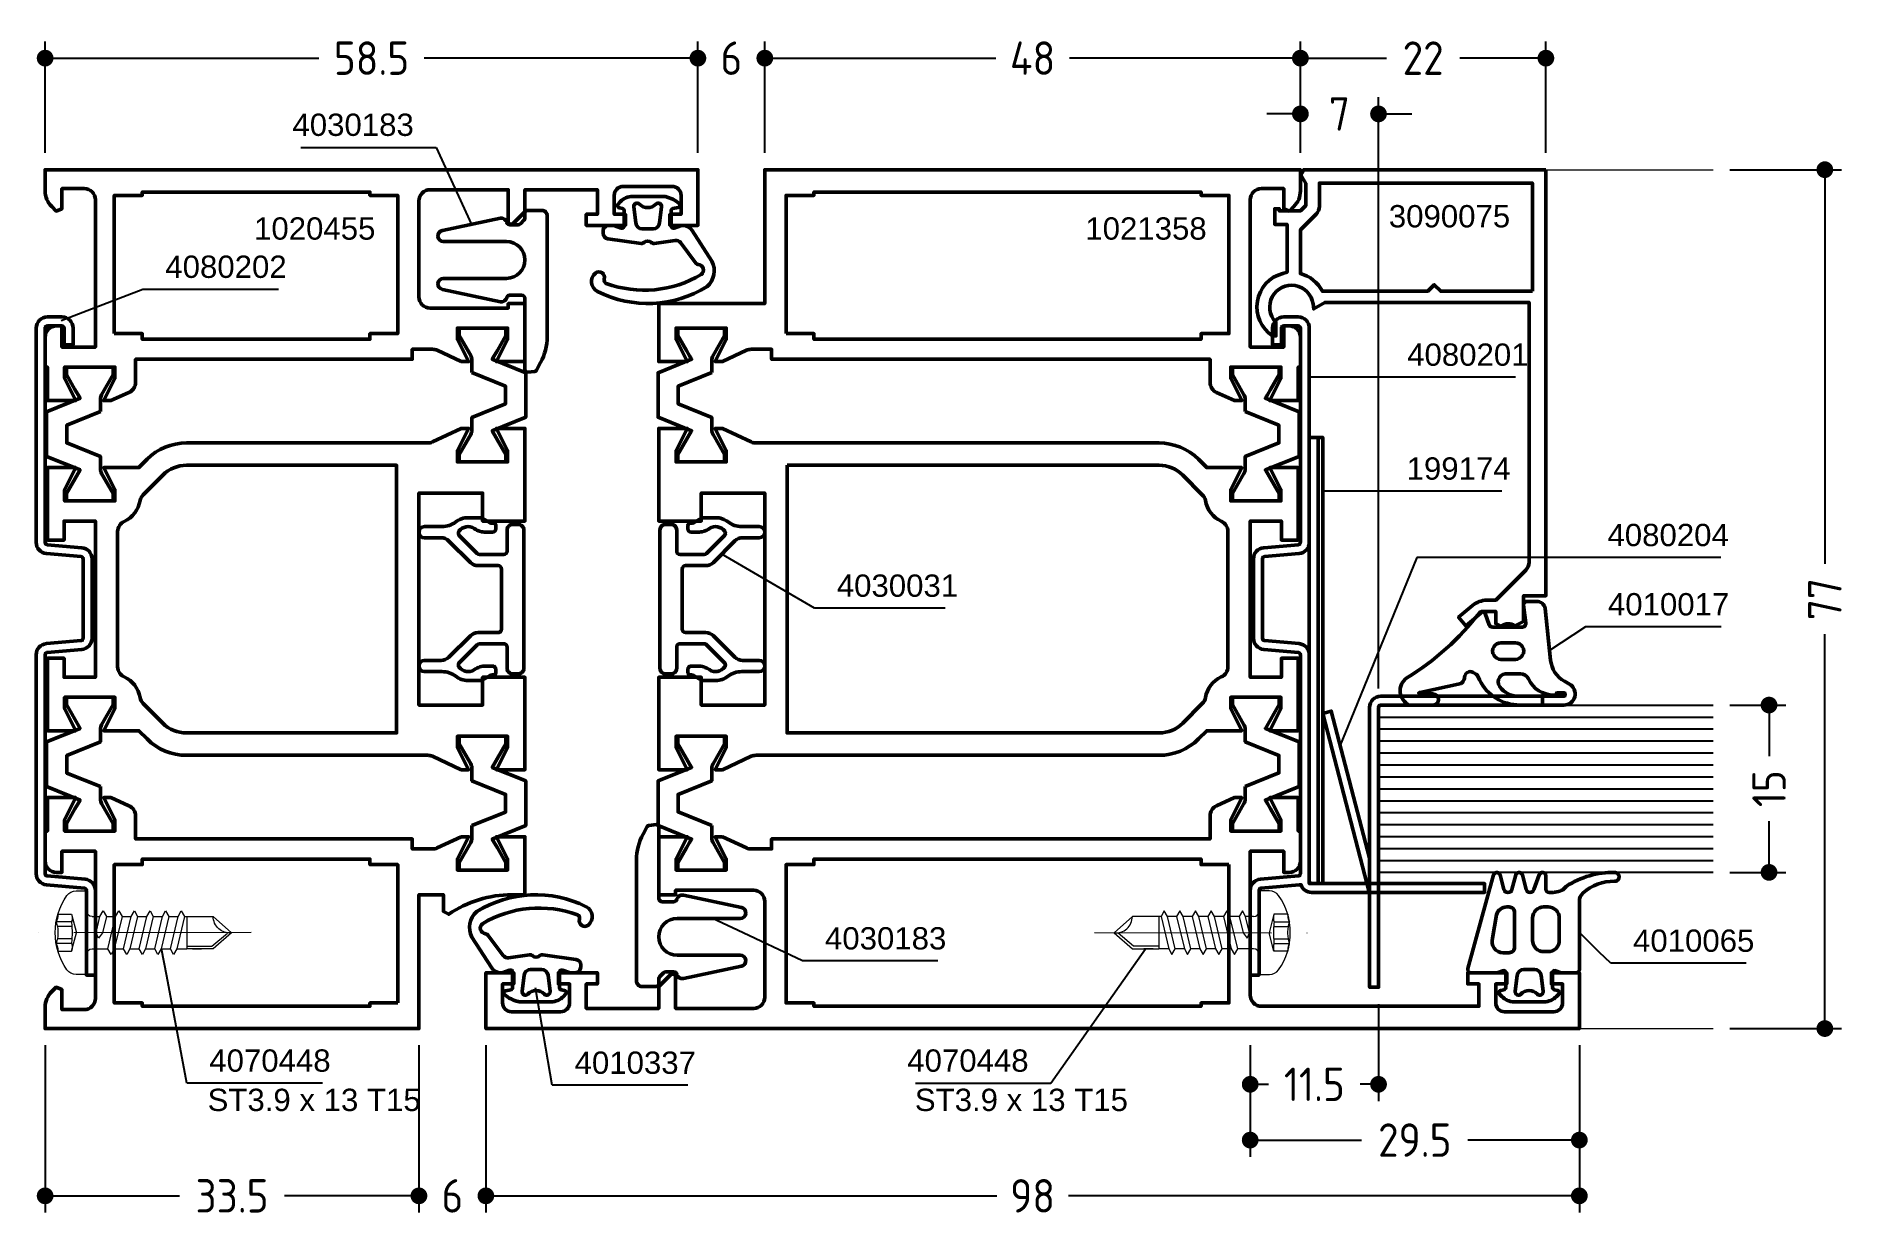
# Model space of a CAD drawing. Header units: millimetres. Extents: x 24 to 187, y 93 to 199.
import ezdxf

# ---------------------------------------------------------------- set-up
doc = ezdxf.new("R2010")
doc.units = ezdxf.units.MM
doc.linetypes.add('CENTER', pattern=[50.8, 31.75, -6.35, 6.35, -6.35])
doc.linetypes.add('HIDDEN', pattern=[9.525, 6.35, -3.175])
for name, color, linetype, lineweight in [('AM_5', 3, 'Continuous', 25), ('AM_C', 50, 'Continuous', 50), ('AM_S', 80, 'Continuous', 50), ('Cent3', 70, 'CENTER', 18), ('CHide4', 10, 'HIDDEN', 13), ('Cont2', 2, 'Continuous', 25), ('Cont3', 70, 'Continuous', 18), ('Cont4', 10, 'Continuous', 13)]:
    doc.layers.add(name, color=color, linetype=linetype, lineweight=lineweight)
doc.styles.add('HBS_DIMTEXTSTYLE', font='isocp.shx')
doc.styles.add('SWISSL', font='swissl.ttf')
doc.dimstyles.new('Konstruktionsschnitt 1-1$0', dxfattribs={"dimscale": 0, "dimtxt": 3, "dimasz": 1.5, "dimexe": 1.5, "dimexo": 1.5, "dimgap": 1.5, "dimtad": 0, "dimdsep": 46, "dimtxsty": 'HBS_DIMTEXTSTYLE', "dimblk": 'PUNKT', "dimcen": 0, "dimclrd": 3, "dimclre": 3, "dimclrt": 2, "dimadec": 1, "dimazin": 2, "dimtfac": 0.7, "dimtofl": 0, "dimtmove": 0, "dimatfit": 3, "dimfxl": 0, "dimtolj": 1, "dimtzin": 0, "dimarcsym": 0})

msp = doc.modelspace()

# ---------------------------------------------------------------- texts
at = {"layer": 'AM_5', "color": 2, "char_height": 2, "attachment_point": 9, "style": 'SWISSL'}
for s, insert in [('3090075', (156.53, 181.799)), ('1020455', (54.83, 180.699)), ('1021358', (129.33, 180.699))]:
    msp.add_mtext(s, dxfattribs=dict(at, insert=insert))

# ---------------------------------------------------------------- blocks, each defined once
blk = doc.blocks.new('WS4070448')
at = {"layer": 'Cent3', "ltscale": 0.5}
blk.add_line((8.05, -14.4), (8.07, 4.66), dxfattribs=at)
at = {"layer": 'CHide4', "ltscale": 0.3}
for p, q in [((7.1, 1.69), (7.1, 3.08)), ((7.51, 1.69), (7.51, 2.97)), ((8.63, 1.69), (8.63, 2.97)), ((9.04, 1.69), (9.04, 3.08))]:
    blk.add_line(p, q, dxfattribs=at)
for points in [[(6.42, 2.92), (6.42, 1.69)], [(6.42, 1.69), (8.07, 1.25)], [(9.72, 1.69), (8.07, 1.25)], [(9.72, 2.92), (9.72, 1.69)]]:
    blk.add_lwpolyline(points, dxfattribs=at)
for centre, radius, start, end in [((6.48, 4.2), 1.28, 267.2848, 298.8872), ((6.76, 2.85), 1.21, 253.6643, 286.3357), ((8.07, 5.85), 2.94, 250.6988, 289.3012), ((8.07, 11.78), 10.13, 264.4948, 275.5052), ((9.66, 4.2), 1.28, 241.1128, 272.7152), ((9.38, 2.85), 1.21, 253.6643, 286.3357)]:
    blk.add_arc(centre, radius, start, end, dxfattribs=at)
at = {"layer": 'Cont4'}
for p, q in [((6.62, -8.64), (6.62, -11)), ((6.62, -8.64), (9.52, -8.64)), ((9.52, -11), (9.52, -8.64)), ((6.62, -11), (8.07, -12.64)), ((8.07, -12.64), (9.52, -11))]:
    blk.add_line(p, q, dxfattribs=at)
blk.add_lwpolyline([(11.39, 2.11, 0.314856), (4.74, 2.11, 0.244912), (4.32, 1.29), (4.32, 0.36), (11.82, 0.36), (11.82, 1.29, 0.244912), (11.39, 2.11, 0.138291)], format="xyb", dxfattribs=at)
for points in [[(6.12, -1.14), (6.62, -1.43), (8.07, -1.08), (8.57, -0.71), (8.07, -0.51), (6.62, -0.85)], [(6.12, -2.54), (6.62, -2.83), (9.52, -2.14), (10.02, -1.85), (9.52, -1.56), (6.62, -2.25)], [(6.12, -3.94), (6.62, -4.23), (9.52, -3.54), (10.02, -3.25), (9.52, -2.96), (6.62, -3.65)], [(6.12, -5.34), (6.62, -5.63), (9.52, -4.94), (10.02, -4.65), (9.52, -4.36), (6.62, -5.05)], [(6.12, -6.74), (6.62, -7.03), (9.52, -6.34), (10.02, -6.05), (9.52, -5.76), (6.62, -6.45)], [(6.12, -8.14), (6.62, -8.43), (9.52, -7.74), (10.02, -7.45), (9.52, -7.16), (6.62, -7.85)]]:
    blk.add_lwpolyline(points, close=True, dxfattribs=at)
for points in [[(6.62, -0.14), (6.62, -0.85)], [(6.62, -1.43), (6.62, -1.85)], [(6.62, -1.43), (6.62, -2.25)], [(6.62, -1.43), (6.62, -2.25)], [(9.52, -0.14), (9.52, -1.56)], [(6.62, -2.83), (6.62, -3.65)], [(9.52, -2.14), (9.52, -2.96)], [(6.62, -4.23), (6.62, -5.05)], [(9.52, -3.54), (9.52, -4.36)], [(6.62, -5.63), (6.62, -6.45)], [(9.52, -4.94), (9.52, -5.76)], [(9.52, -6.34), (9.52, -7.16)], [(6.62, -7.03), (6.62, -7.85)], [(9.52, -7.74), (9.52, -8.64)], [(6.62, -8.43), (6.62, -8.64)], [(9.27, -8.64), (9.27, -10.89), (8.1, -12.28)], [(9.52, -9.14), (9.52, -9.96)], [(6.62, -9.83), (6.62, -10.65)]]:
    blk.add_lwpolyline(points, dxfattribs=at)
for centre, radius, start, end in [((6.12, -0.14), 0.5, 0, 90), ((10.02, -0.14), 0.5, 90, 180), ((6.61, -12.47), 1.47, 353.4244, 89.6688)]:
    blk.add_arc(centre, radius, start, end, dxfattribs=at)
blk = doc.blocks.new('*U5', base_point=(43.9, 167.94))
for p, q in [((43.9, 181.87), (13.9, 181.87)), ((43.9, 180.8), (13.9, 180.8)), ((43.9, 179.73), (13.9, 179.73)), ((43.9, 178.66), (13.9, 178.66)), ((43.9, 177.59), (13.9, 177.59)), ((43.9, 176.51), (13.9, 176.51)), ((43.9, 175.44), (13.9, 175.44)), ((43.9, 174.37), (13.9, 174.37)), ((43.9, 173.3), (13.9, 173.3)), ((43.9, 172.23), (13.9, 172.23)), ((43.9, 171.16), (13.9, 171.16)), ((43.9, 170.09), (13.9, 170.09)), ((43.9, 169.01), (13.9, 169.01))]:
    blk.add_line(p, q)
blk.add_lwpolyline([(13.9, 167.94), (43.9, 167.94), (43.9, 182.94), (13.9, 182.94)])
blk = doc.blocks.new('PUNKT')
at = {"color": 0, "linetype": 'Continuous'}
blk.add_line((-0.5, 0), (-1, 0), dxfattribs=at)
at = {"color": 0, "linetype": 'Continuous', "const_width": 0.5}
blk.add_lwpolyline([(-0.25, 0, 1), (0.25, 0, 1)], format="xyb", close=True, dxfattribs=at)
blk = doc.blocks.new('*D6')
at = {"layer": 'AM_5', "color": 3, "lineweight": -2, "transparency": 16777216}
for p, q in [((176.23, 139), (181.23, 139)), ((179.73, 137.5), (179.73, 134.41)), ((179.73, 125.5), (179.73, 128.58)), ((176.23, 124), (181.23, 124))]:
    blk.add_line(p, q, dxfattribs=at)
at = {"layer": 'AM_5', "color": 3, "lineweight": -2, "transparency": 16777216, "xscale": 1.5, "yscale": 1.5, "zscale": 1.5}
for p, rotation in [((179.73, 139), 90), ((179.73, 124), 270)]:
    blk.add_blockref('PUNKT', p, dxfattribs=dict(at, rotation=rotation))
at = {"layer": 'AM_5', "color": 2, "transparency": 16777216, "insert": (179.73, 131.5), "char_height": 3, "attachment_point": 5, "rotation": 90, "style": 'HBS_DIMTEXTSTYLE'}
blk.add_mtext('\\A1;15', dxfattribs=at)
blk = doc.blocks.new('*D7')
at = {"layer": 'AM_5', "color": 3, "lineweight": -2, "transparency": 16777216}
for p, q in [((176.23, 187), (186.23, 187)), ((184.73, 185.5), (184.73, 151.65)), ((184.73, 111.5), (184.73, 145.35)), ((176.23, 110), (186.23, 110))]:
    blk.add_line(p, q, dxfattribs=at)
at = {"layer": 'AM_5', "color": 3, "lineweight": -2, "transparency": 16777216, "xscale": 1.5, "yscale": 1.5, "zscale": 1.5}
for p, rotation in [((184.73, 187), 90), ((184.73, 110), 270)]:
    blk.add_blockref('PUNKT', p, dxfattribs=dict(at, rotation=rotation))
at = {"layer": 'AM_5', "color": 2, "transparency": 16777216, "insert": (184.73, 148.5), "char_height": 3, "attachment_point": 5, "rotation": 90, "style": 'HBS_DIMTEXTSTYLE'}
blk.add_mtext('\\A1;77', dxfattribs=at)
blk = doc.blocks.new('*D8')
at = {"layer": 'AM_5', "color": 3, "lineweight": -2, "transparency": 16777216}
for p, q in [((144.73, 112.2), (144.73, 103.5)), ((133.23, 108.5), (133.23, 103.5)), ((134.73, 105), (134.87, 105)), ((143.23, 105), (143.09, 105))]:
    blk.add_line(p, q, dxfattribs=at)
at = {"layer": 'AM_5', "color": 3, "lineweight": -2, "transparency": 16777216, "xscale": 1.5, "yscale": 1.5, "zscale": 1.5, "rotation": 180}
blk.add_blockref('PUNKT', (133.23, 105), dxfattribs=at)
at = {"layer": 'AM_5', "color": 3, "lineweight": -2, "transparency": 16777216, "xscale": 1.5, "yscale": 1.5, "zscale": 1.5}
blk.add_blockref('PUNKT', (144.73, 105), dxfattribs=at)
at = {"layer": 'AM_5', "color": 2, "transparency": 16777216, "insert": (138.98, 105), "char_height": 3, "attachment_point": 5, "style": 'HBS_DIMTEXTSTYLE'}
blk.add_mtext('\\A1;11.5', dxfattribs=at)
blk = doc.blocks.new('*D9')
at = {"layer": 'AM_5', "color": 3, "lineweight": -2, "transparency": 16777216}
for p, q in [((133.23, 108.5), (133.23, 98.5)), ((162.73, 108.5), (162.73, 98.5)), ((134.73, 100), (143.22, 100)), ((161.23, 100), (152.73, 100))]:
    blk.add_line(p, q, dxfattribs=at)
at = {"layer": 'AM_5', "color": 3, "lineweight": -2, "transparency": 16777216, "xscale": 1.5, "yscale": 1.5, "zscale": 1.5, "rotation": 180}
blk.add_blockref('PUNKT', (133.23, 100), dxfattribs=at)
at = {"layer": 'AM_5', "color": 3, "lineweight": -2, "transparency": 16777216, "xscale": 1.5, "yscale": 1.5, "zscale": 1.5}
blk.add_blockref('PUNKT', (162.73, 100), dxfattribs=at)
at = {"layer": 'AM_5', "color": 2, "transparency": 16777216, "insert": (147.98, 100), "char_height": 3, "attachment_point": 5, "style": 'HBS_DIMTEXTSTYLE'}
blk.add_mtext('\\A1;29.5', dxfattribs=at)
blk = doc.blocks.new('*D10')
at = {"layer": 'AM_5', "color": 3, "lineweight": -2, "transparency": 16777216}
for p, q in [((64.73, 108.5), (64.73, 93.5)), ((162.73, 108.5), (162.73, 93.5)), ((66.23, 95), (110.52, 95)), ((161.23, 95), (116.94, 95))]:
    blk.add_line(p, q, dxfattribs=at)
at = {"layer": 'AM_5', "color": 3, "lineweight": -2, "transparency": 16777216, "xscale": 1.5, "yscale": 1.5, "zscale": 1.5, "rotation": 180}
blk.add_blockref('PUNKT', (64.73, 95), dxfattribs=at)
at = {"layer": 'AM_5', "color": 3, "lineweight": -2, "transparency": 16777216, "xscale": 1.5, "yscale": 1.5, "zscale": 1.5}
blk.add_blockref('PUNKT', (162.73, 95), dxfattribs=at)
at = {"layer": 'AM_5', "color": 2, "transparency": 16777216, "insert": (113.73, 95), "char_height": 3, "attachment_point": 5, "style": 'HBS_DIMTEXTSTYLE'}
blk.add_mtext('\\A1;98', dxfattribs=at)
blk = doc.blocks.new('*D11')
at = {"layer": 'AM_5', "color": 3, "lineweight": -2, "transparency": 16777216}
for p, q in [((58.73, 108.5), (58.73, 93.5)), ((64.73, 108.5), (64.73, 93.5)), ((57.23, 95), (55.73, 95)), ((66.23, 95), (67.73, 95))]:
    blk.add_line(p, q, dxfattribs=at)
at = {"layer": 'AM_5', "color": 3, "lineweight": -2, "transparency": 16777216, "xscale": 1.5, "yscale": 1.5, "zscale": 1.5}
blk.add_blockref('PUNKT', (58.73, 95), dxfattribs=at)
at = {"layer": 'AM_5', "color": 3, "lineweight": -2, "transparency": 16777216, "xscale": 1.5, "yscale": 1.5, "zscale": 1.5, "rotation": 180}
blk.add_blockref('PUNKT', (64.73, 95), dxfattribs=at)
at = {"layer": 'AM_5', "color": 2, "transparency": 16777216, "insert": (61.73, 95), "char_height": 3, "attachment_point": 5, "style": 'HBS_DIMTEXTSTYLE'}
blk.add_mtext('\\A1;6', dxfattribs=at)
blk = doc.blocks.new('*D12')
at = {"layer": 'AM_5', "color": 3, "lineweight": -2, "transparency": 16777216}
for p, q in [((25.23, 108.5), (25.23, 93.5)), ((58.73, 108.5), (58.73, 93.5)), ((26.73, 95), (37.27, 95)), ((57.23, 95), (46.69, 95))]:
    blk.add_line(p, q, dxfattribs=at)
at = {"layer": 'AM_5', "color": 3, "lineweight": -2, "transparency": 16777216, "xscale": 1.5, "yscale": 1.5, "zscale": 1.5, "rotation": 180}
blk.add_blockref('PUNKT', (25.23, 95), dxfattribs=at)
at = {"layer": 'AM_5', "color": 3, "lineweight": -2, "transparency": 16777216, "xscale": 1.5, "yscale": 1.5, "zscale": 1.5}
blk.add_blockref('PUNKT', (58.73, 95), dxfattribs=at)
at = {"layer": 'AM_5', "color": 2, "transparency": 16777216, "insert": (41.98, 95), "char_height": 3, "attachment_point": 5, "style": 'HBS_DIMTEXTSTYLE'}
blk.add_mtext('\\A1;33.5', dxfattribs=at)
blk = doc.blocks.new('*D13')
at = {"layer": 'AM_5', "color": 3, "lineweight": -2, "transparency": 16777216}
for p, q in [((137.73, 188.5), (137.73, 193.5)), ((144.73, 140.5), (144.73, 193.5)), ((136.23, 192), (134.73, 192)), ((146.23, 192), (147.73, 192))]:
    blk.add_line(p, q, dxfattribs=at)
at = {"layer": 'AM_5', "color": 3, "lineweight": -2, "transparency": 16777216, "xscale": 1.5, "yscale": 1.5, "zscale": 1.5}
blk.add_blockref('PUNKT', (137.73, 192), dxfattribs=at)
at = {"layer": 'AM_5', "color": 3, "lineweight": -2, "transparency": 16777216, "xscale": 1.5, "yscale": 1.5, "zscale": 1.5, "rotation": 180}
blk.add_blockref('PUNKT', (144.73, 192), dxfattribs=at)
at = {"layer": 'AM_5', "color": 2, "transparency": 16777216, "insert": (141.23, 192), "char_height": 3, "attachment_point": 5, "style": 'HBS_DIMTEXTSTYLE'}
blk.add_mtext('\\A1;7', dxfattribs=at)
blk = doc.blocks.new('*D14')
at = {"layer": 'AM_5', "color": 3, "lineweight": -2, "transparency": 16777216}
for p, q in [((137.73, 188.5), (137.73, 198.5)), ((159.73, 188.5), (159.73, 198.5)), ((139.23, 197), (145.45, 197)), ((158.23, 197), (152.01, 197))]:
    blk.add_line(p, q, dxfattribs=at)
at = {"layer": 'AM_5', "color": 3, "lineweight": -2, "transparency": 16777216, "xscale": 1.5, "yscale": 1.5, "zscale": 1.5, "rotation": 180}
blk.add_blockref('PUNKT', (137.73, 197), dxfattribs=at)
at = {"layer": 'AM_5', "color": 3, "lineweight": -2, "transparency": 16777216, "xscale": 1.5, "yscale": 1.5, "zscale": 1.5}
blk.add_blockref('PUNKT', (159.73, 197), dxfattribs=at)
at = {"layer": 'AM_5', "color": 2, "transparency": 16777216, "insert": (148.73, 197), "char_height": 3, "attachment_point": 5, "style": 'HBS_DIMTEXTSTYLE'}
blk.add_mtext('\\A1;22', dxfattribs=at)
blk = doc.blocks.new('*D15')
at = {"layer": 'AM_5', "color": 3, "lineweight": -2, "transparency": 16777216}
for p, q in [((89.73, 188.5), (89.73, 198.5)), ((137.73, 188.5), (137.73, 198.5)), ((91.23, 197), (110.43, 197)), ((136.23, 197), (117.03, 197))]:
    blk.add_line(p, q, dxfattribs=at)
at = {"layer": 'AM_5', "color": 3, "lineweight": -2, "transparency": 16777216, "xscale": 1.5, "yscale": 1.5, "zscale": 1.5, "rotation": 180}
blk.add_blockref('PUNKT', (89.73, 197), dxfattribs=at)
at = {"layer": 'AM_5', "color": 3, "lineweight": -2, "transparency": 16777216, "xscale": 1.5, "yscale": 1.5, "zscale": 1.5}
blk.add_blockref('PUNKT', (137.73, 197), dxfattribs=at)
at = {"layer": 'AM_5', "color": 2, "transparency": 16777216, "insert": (113.73, 197), "char_height": 3, "attachment_point": 5, "style": 'HBS_DIMTEXTSTYLE'}
blk.add_mtext('\\A1;48', dxfattribs=at)
blk = doc.blocks.new('*D16')
at = {"layer": 'AM_5', "color": 3, "lineweight": -2, "transparency": 16777216}
for p, q in [((83.73, 188.5), (83.73, 198.5)), ((89.73, 188.5), (89.73, 198.5)), ((82.23, 197), (80.73, 197)), ((91.23, 197), (92.73, 197))]:
    blk.add_line(p, q, dxfattribs=at)
at = {"layer": 'AM_5', "color": 3, "lineweight": -2, "transparency": 16777216, "xscale": 1.5, "yscale": 1.5, "zscale": 1.5}
blk.add_blockref('PUNKT', (83.73, 197), dxfattribs=at)
at = {"layer": 'AM_5', "color": 3, "lineweight": -2, "transparency": 16777216, "xscale": 1.5, "yscale": 1.5, "zscale": 1.5, "rotation": 180}
blk.add_blockref('PUNKT', (89.73, 197), dxfattribs=at)
at = {"layer": 'AM_5', "color": 2, "transparency": 16777216, "insert": (86.73, 197), "char_height": 3, "attachment_point": 5, "style": 'HBS_DIMTEXTSTYLE'}
blk.add_mtext('\\A1;6', dxfattribs=at)
blk = doc.blocks.new('*D17')
at = {"layer": 'AM_5', "color": 3, "lineweight": -2, "transparency": 16777216}
for p, q in [((25.23, 188.5), (25.23, 198.5)), ((83.73, 188.5), (83.73, 198.5)), ((26.73, 197), (49.77, 197)), ((82.23, 197), (59.19, 197))]:
    blk.add_line(p, q, dxfattribs=at)
at = {"layer": 'AM_5', "color": 3, "lineweight": -2, "transparency": 16777216, "xscale": 1.5, "yscale": 1.5, "zscale": 1.5, "rotation": 180}
blk.add_blockref('PUNKT', (25.23, 197), dxfattribs=at)
at = {"layer": 'AM_5', "color": 3, "lineweight": -2, "transparency": 16777216, "xscale": 1.5, "yscale": 1.5, "zscale": 1.5}
blk.add_blockref('PUNKT', (83.73, 197), dxfattribs=at)
at = {"layer": 'AM_5', "color": 2, "transparency": 16777216, "insert": (54.48, 197), "char_height": 3, "attachment_point": 5, "style": 'HBS_DIMTEXTSTYLE'}
blk.add_mtext('\\A1;58.5', dxfattribs=at)
blk = doc.blocks.new('*S31')
at = {"layer": 'AM_5', "color": 3}
for p, q in [((34, 176.27), (29.01, 174.35)), ((46.13, 176.27), (34, 176.27))]:
    blk.add_line(p, q, dxfattribs=at)
at = {"layer": 'AM_5', "color": 3, "linetype": 'Continuous'}
blk.add_line((29.01, 174.35), (26.68, 173.45), dxfattribs=at)
at = {"layer": 'AM_5', "color": 2, "insert": (36, 177.27), "char_height": 2, "attachment_point": 7, "style": 'SWISSL'}
blk.add_mtext('4080202', dxfattribs=at)
blk = doc.blocks.new('*S32')
at = {"layer": 'AM_5', "color": 3, "linetype": 'Continuous'}
blk.add_line((39.57, 114.69), (39.1, 117.14), dxfattribs=at)
at = {"layer": 'AM_5', "color": 3}
for p, q in [((41.38, 105.1), (39.57, 114.69)), ((53.53, 105.1), (41.38, 105.1))]:
    blk.add_line(p, q, dxfattribs=at)
at = {"layer": 'AM_5', "color": 2, "insert": (43.38, 106.1), "char_height": 2, "attachment_point": 7, "style": 'SWISSL'}
blk.add_mtext('4070448', dxfattribs=at)
blk = doc.blocks.new('ZAHL links')
at = {"layer": 'AM_5', "color": 2, "style": 'SWISSL'}
blk.add_attdef('XXX', (1.85, -2.5), '', height=1.5, dxfattribs=at)
blk = doc.blocks.new('*S33')
at = {"layer": 'AM_5', "color": 3}
for p, q in [((48.14, 189), (60.27, 189)), ((60.27, 189), (63.43, 182.09)), ((63.43, 182.09), (63.43, 182.1))]:
    blk.add_line(p, q, dxfattribs=at)
at = {"layer": 'AM_5', "color": 2, "insert": (58.27, 190), "char_height": 2, "attachment_point": 9, "style": 'SWISSL'}
blk.add_mtext('4030183', dxfattribs=at)
blk = doc.blocks.new('*S34')
at = {"layer": 'AM_5', "color": 3}
for p, q in [((70.68, 104.91), (69.19, 113.64)), ((69.19, 113.64), (69.19, 113.64)), ((82.83, 104.91), (70.68, 104.91))]:
    blk.add_line(p, q, dxfattribs=at)
at = {"layer": 'AM_5', "color": 2, "insert": (72.68, 105.91), "char_height": 2, "attachment_point": 7, "style": 'SWISSL'}
blk.add_mtext('4010337', dxfattribs=at)
blk = doc.blocks.new('*S35')
at = {"layer": 'AM_5', "color": 3, "linetype": 'Continuous'}
blk.add_line((87.29, 118.81), (85.03, 119.87), dxfattribs=at)
at = {"layer": 'AM_5', "color": 3}
for p, q in [((93.12, 116.06), (87.29, 118.81)), ((105.25, 116.06), (93.12, 116.06))]:
    blk.add_line(p, q, dxfattribs=at)
at = {"layer": 'AM_5', "color": 2, "insert": (95.12, 117.06), "char_height": 2, "attachment_point": 7, "style": 'SWISSL'}
blk.add_mtext('4030183', dxfattribs=at)
blk = doc.blocks.new('*S36')
at = {"layer": 'AM_5', "color": 3, "linetype": 'Continuous'}
blk.add_line((88.03, 151.28), (85.87, 152.54), dxfattribs=at)
at = {"layer": 'AM_5', "color": 3}
for p, q in [((94.18, 147.68), (88.03, 151.28)), ((105.88, 147.68), (94.18, 147.68))]:
    blk.add_line(p, q, dxfattribs=at)
at = {"layer": 'AM_5', "color": 2, "insert": (96.18, 148.68), "char_height": 2, "attachment_point": 7, "style": 'SWISSL'}
blk.add_mtext('4030031', dxfattribs=at)
blk = doc.blocks.new('*S37')
at = {"layer": 'AM_5', "color": 3, "linetype": 'Continuous'}
blk.add_line((122.41, 115.1), (123.85, 117.14), dxfattribs=at)
at = {"layer": 'AM_5', "color": 3}
for p, q in [((115.37, 105.1), (122.41, 115.1)), ((103.22, 105.1), (115.37, 105.1))]:
    blk.add_line(p, q, dxfattribs=at)
at = {"layer": 'AM_5', "color": 2, "insert": (113.37, 106.1), "char_height": 2, "attachment_point": 9, "style": 'SWISSL'}
blk.add_mtext('4070448', dxfattribs=at)
blk = doc.blocks.new('*S38')
at = {"layer": 'AM_5', "color": 3, "linetype": 'Continuous'}
blk.add_line((162.15, 145.26), (160.06, 143.88), dxfattribs=at)
at = {"layer": 'AM_5', "color": 3}
for p, q in [((163.29, 146.01), (162.15, 145.26)), ((175.44, 146.01), (163.29, 146.01))]:
    blk.add_line(p, q, dxfattribs=at)
at = {"layer": 'AM_5', "color": 2, "insert": (165.29, 147.01), "char_height": 2, "attachment_point": 7, "style": 'SWISSL'}
blk.add_mtext('4010017', dxfattribs=at)
blk = doc.blocks.new('*S39')
at = {"layer": 'AM_5', "color": 3, "linetype": 'Continuous'}
blk.add_line((141.03, 168.39), (138.53, 168.39), dxfattribs=at)
at = {"layer": 'AM_5', "color": 3}
blk.add_line((157, 168.39), (141.03, 168.39), dxfattribs=at)
at = {"layer": 'AM_5', "color": 2, "insert": (147.3, 169.39), "char_height": 2, "attachment_point": 7, "style": 'SWISSL'}
blk.add_mtext('4080201', dxfattribs=at)
blk = doc.blocks.new('*S40')
at = {"layer": 'AM_5', "color": 3, "linetype": 'Continuous'}
blk.add_line((142.23, 158.18), (139.73, 158.18), dxfattribs=at)
at = {"layer": 'AM_5', "color": 3}
blk.add_line((155.77, 158.18), (142.23, 158.18), dxfattribs=at)
at = {"layer": 'AM_5', "color": 2, "insert": (147.25, 159.18), "char_height": 2, "attachment_point": 7, "style": 'SWISSL'}
blk.add_mtext('199174', dxfattribs=at)
blk = doc.blocks.new('*S41')
at = {"layer": 'AM_5', "color": 3}
for p, q in [((148.17, 152.22), (142.24, 137.73)), ((175.41, 152.22), (148.17, 152.22))]:
    blk.add_line(p, q, dxfattribs=at)
at = {"layer": 'AM_5', "color": 3, "linetype": 'Continuous'}
blk.add_line((142.24, 137.73), (141.3, 135.42), dxfattribs=at)
at = {"layer": 'AM_5', "color": 2, "insert": (165.25, 153.22), "char_height": 2, "attachment_point": 7, "style": 'SWISSL'}
blk.add_mtext('4080204', dxfattribs=at)
blk = doc.blocks.new('*S42')
at = {"layer": 'AM_5', "color": 3, "linetype": 'Continuous'}
blk.add_line((164.51, 116.86), (162.73, 118.62), dxfattribs=at)
at = {"layer": 'AM_5', "color": 3}
for p, q in [((165.54, 115.85), (164.51, 116.86)), ((177.67, 115.85), (165.54, 115.85))]:
    blk.add_line(p, q, dxfattribs=at)
at = {"layer": 'AM_5', "color": 2, "insert": (167.54, 116.85), "char_height": 2, "attachment_point": 7, "style": 'SWISSL'}
blk.add_mtext('4010065', dxfattribs=at)
blk = doc.blocks.new('WI3090075')
for points in [[(0, 22), (0, 0.3), (-0.45, 0.04), (-1.25, 0.5), (-3.2, 0.5), (-3.7, 0), (-3.7, -1.9), (-3.5, -1.9), (-3.5, -2.3), (-4.9, -2.3), (-4.9, -1.2), (-9.2, -1.2), (-9.3, -1.57, -0.652679), (-14.9, -2.49), (-14.9, -2.2), (-13.66, -2.2, 1.382111), (-12.04, 1.13), (-12.48, 1.19), (-11.9, 2.2), (-11.9, 20.5), (-35.19, 20.5, 0.198912), (-35.89, 20.21), (-38.6, 17.5), (-38.6, 16.71, -0.176327), (-39.07, 15.43), (-40.12, 14.18), (-40.88, 14.82), (-39.6, 16.35), (-39.6, 17.5), (-40.7, 17.5), (-40.93, 17.99, 0.339409), (-40.9, 19.21), (-40.5, 20), (-38.2, 20), (-38.2, 22), (0, 22)], [(-10.9, 20.8), (-10.9, 12.58), (-10.32, 12), (-10.9, 11.42), (-10.9, 1.97, -0.213458), (-9.31, 0), (-5.4, 0), (-3.99, 1.41, -0.198912), (-3.28, 1.7), (-1.2, 1.7), (-1.2, 20.8), (-10.9, 20.8)]]:
    blk.add_lwpolyline(points, format="xyb", close=True)
blk = doc.blocks.new('WI1021358')
for points in [[(-59.8, 2.2), (-59.8, 1.55), (-61.8, 2.55), (-62.8, 2.55), (-62.8, -1.95), (-61.8, -1.95), (-59.8, -0.95), (-59.8, -3.5), (-65, -3.5), (-65, -2), (-64.6, -2), (-64.6, 5, 0.414214), (-65.6, 6), (-74.2, 6, 0.414214), (-75.2, 5), (-75.2, -2), (-72.2, -2), (-72.06, -2.34), (-73.22, -3.5), (-75.2, -3.5), (-75.2, -10), (-73, -10), (-73, -9), (-72, -9), (-72, -12.5), (-73, -12.5), (-73, -11.5), (-74.7, -11.5, 0.414214), (-75.5, -12.3), (-75.5, -16.7, 0.414214), (-74.7, -17.5), (-73, -17.5), (-73, -16.5), (-72, -16.5), (-72, -19), (-77, -19), (-77, 79), (-72, 79), (-72, 76.5), (-73, 76.5), (-73, 77.5), (-74.7, 77.5, 0.414214), (-75.5, 76.7), (-75.5, 72.3, 0.414214), (-74.7, 71.5), (-73, 71.5), (-73, 72.5), (-72, 72.5), (-72, 69), (-73, 69), (-73, 70), (-75, 70), (-75, 50.5, 0.414214), (-74, 49.5), (-61.1, 49.5), (-61.1, 52.5), (-63, 52.5), (-63, 53, -0.414214), (-62, 54), (-59.3, 54), (-59.3, 53.8), (-56.3, 53.8), (-56.3, 51.25), (-58.3, 52.25), (-59.3, 52.25), (-59.3, 47.75), (-58.3, 47.75), (-56.3, 48.75), (-56.3, 48.1), (-57.03, 46.49, -0.294108), (-57.94, 45.9), (-60, 45.9), (-60, 6.6), (-60.9, 6.6), (-60.9, 4.78, 0.109518), (-60.81, 4.36), (-59.8, 2.2)], [(-55.31, 49.05), (-56.43, 49.05, 0.131652), (-56.83, 48.94), (-58.64, 47.9), (-59.3, 47.9), (-59.3, 52.1), (-58.64, 52.1), (-57.3, 51.33), (-56.81, 51.05), (-56.51, 50.87), (-55.3, 53.88), (-51.3, 53.88), (-50.09, 50.87), (-47.96, 52.1), (-47.3, 52.1), (-47.3, 47.9), (-47.96, 47.9), (-49.77, 48.94, 0.131652), (-50.17, 49.05), (-51.29, 49.05), (-52.51, 52.08), (-54.08, 52.08)], [(-24.5, 41.33, 0.198912), (-25.96, 44.86), (-26.7, 45.6), (-26.7, 48.75), (-28.7, 47.75), (-29.7, 47.75), (-29.7, 52.25), (-28.7, 52.25), (-26.7, 51.25), (-26.7, 53.8), (-33.2, 53.8), (-33.2, 52.3), (-31.5, 52.3), (-31.5, 49.5), (-45.5, 49.5), (-45.5, 52.3), (-43.8, 52.3), (-43.8, 53.8), (-50.3, 53.8), (-50.3, 51.25), (-48.3, 52.25), (-47.3, 52.25), (-47.3, 47.75), (-48.3, 47.75), (-50.3, 48.75), (-50.3, 45.6), (-51.04, 44.86, 0.198912), (-52.5, 41.33), (-52.5, 5.21, -0.109518), (-52.59, 4.79), (-53.8, 2.2), (-53.8, 1.55), (-51.8, 2.55), (-50.8, 2.55), (-50.8, -1.95), (-51.8, -1.95), (-53.8, -0.95), (-53.8, -3.5), (-45.5, -3.5), (-45.5, 0.3), (-48, 0.3), (-48, 6), (-29, 6), (-29, 0.3), (-31.5, 0.3), (-31.5, -3.5), (-23.2, -3.5), (-23.2, -0.95), (-25.2, -1.95), (-26.2, -1.95), (-26.2, 2.55), (-25.2, 2.55), (-23.2, 1.55), (-23.2, 2.2), (-24.41, 4.79, -0.109518), (-24.5, 5.21)], [(-21.69, 49.05), (-20.57, 49.05, -0.131652), (-20.17, 48.94), (-18.36, 47.9), (-17.7, 47.9), (-17.7, 52.1), (-18.36, 52.1), (-19.7, 51.33), (-20.19, 51.05), (-20.49, 50.87), (-21.7, 53.88), (-25.7, 53.88), (-26.91, 50.87), (-29.04, 52.1), (-29.7, 52.1), (-29.7, 47.9), (-29.04, 47.9), (-27.23, 48.94, -0.131652), (-26.83, 49.05), (-25.71, 49.05), (-24.49, 52.08), (-22.91, 52.08)], [(-17.7, 54), (-15, 54, -0.414214), (-14, 53), (-14, 52.5), (-15.9, 52.5), (-15.9, 49.5), (-2.7, 49.5, 0.414214), (-1.7, 50.5), (-1.7, 52.5), (-3.5, 52.5), (-3.71, 53.01), (-3.31, 53.41, -0.198912), (-1.9, 54), (0, 54), (0, 6), (-12, 6), (-12, -3.5), (-17.2, -3.5), (-17.2, -0.95), (-15.2, -1.95), (-14.2, -1.95), (-14.2, 2.55), (-15.2, 2.55), (-17.2, 1.55), (-17.2, 2.2), (-16.19, 4.36, 0.109518), (-16.1, 4.78), (-16.1, 6.6), (-17, 6.6), (-17, 45.9), (-19.06, 45.9, -0.294108), (-19.97, 46.49), (-20.7, 48.1), (-20.7, 48.75), (-18.7, 47.75), (-17.7, 47.75), (-17.7, 52.25), (-18.7, 52.25), (-20.7, 51.25), (-20.7, 53.8), (-17.7, 53.8), (-17.7, 54)], [(-26.5, 8), (-50.5, 8), (-50.5, 41.33, -0.198912), (-49.62, 43.45), (-47.86, 45.21, -0.154989), (-47.33, 45.49, 0.248244), (-45.47, 46.91, -0.293963), (-44.56, 47.5), (-32.43, 47.5, -0.293963), (-31.52, 46.91, 0.248244), (-29.67, 45.49, -0.154989), (-29.14, 45.21), (-27.38, 43.45, -0.198912), (-26.5, 41.33)], [(-58.81, 1.25), (-59.93, 1.25, -0.131652), (-60.33, 1.36), (-62.14, 2.4), (-62.8, 2.4), (-62.8, -1.8), (-62.14, -1.8), (-60.8, -1.03), (-60.31, -0.74), (-60.01, -0.57), (-58.8, -3.57), (-54.8, -3.57), (-53.59, -0.57), (-51.46, -1.8), (-50.8, -1.8), (-50.8, 2.4), (-51.46, 2.4), (-53.27, 1.36, -0.131652), (-53.67, 1.25), (-54.79, 1.25), (-56.01, -1.77), (-57.58, -1.77)], [(-18.19, 1.25), (-17.07, 1.25, 0.131652), (-16.67, 1.36), (-14.86, 2.4), (-14.2, 2.4), (-14.2, -1.8), (-14.86, -1.8), (-16.2, -1.03), (-16.69, -0.74), (-16.99, -0.57), (-18.2, -3.57), (-22.2, -3.57), (-23.41, -0.57), (-25.54, -1.8), (-26.2, -1.8), (-26.2, 2.4), (-25.54, 2.4), (-23.73, 1.36, 0.131652), (-23.33, 1.25), (-22.21, 1.25), (-20.99, -1.77), (-19.41, -1.77)]]:
    blk.add_lwpolyline(points, format="xyb", close=True)
for points in [[(-62.3, 47.6), (-74.7, 47.6), (-74.7, 45.1), (-75, 45.1), (-75, 10.4), (-74.7, 10.4), (-74.7, 7.9), (-62.3, 7.9), (-62.3, 10.4), (-61.8, 10.4), (-61.8, 45.1), (-62.3, 45.1), (-62.3, 47.6)], [(-14.7, 7.9), (-2.3, 7.9), (-2.3, 10.4), (-2, 10.4), (-2, 45.1), (-2.3, 45.1), (-2.3, 47.6), (-14.7, 47.6), (-14.7, 45.1), (-15.2, 45.1), (-15.2, 10.4), (-14.7, 10.4), (-14.7, 7.9)]]:
    blk.add_lwpolyline(points, close=True)
blk = doc.blocks.new('WI1020455')
for points in [[(17.2, 37.3), (16.19, 35.14, 0.109518), (16.1, 34.72), (16.1, 32.9), (17, 32.9), (17, 8.1), (19.06, 8.1, -0.294108), (19.97, 7.51), (20.7, 5.9), (20.7, 5.25), (18.7, 6.25), (17.7, 6.25), (17.7, 1.75), (18.7, 1.75), (20.7, 2.75), (20.7, 0.2), (17.7, 0.2), (17.7, 0), (15, 0, -0.414214), (14, 1), (14, 1.5), (15.9, 1.5), (15.9, 4.5), (2.7, 4.5, 0.414214), (1.7, 3.5), (1.7, 1.5), (3.5, 1.5), (3.71, 0.99), (3.31, 0.59, -0.198912), (1.9, 0), (0, 0), (0, 58.5), (5, 58.5), (5, 56), (4, 56), (4, 57), (2.3, 57, 0.414214), (1.5, 56.2), (1.5, 51.8, 0.414214), (2.3, 51), (4, 51), (4, 52), (5, 52), (5, 48.5), (4, 48.5), (4, 49.5), (1.8, 49.5), (1.8, 43), (3.78, 43), (4.94, 41.84), (4.8, 41.5), (1.8, 41.5), (1.8, 34.5, 0.414214), (2.8, 33.5), (11.4, 33.5, 0.414214), (12.4, 34.5), (12.4, 41.5), (12, 41.5), (12, 43), (17.2, 43), (17.2, 40.45), (15.2, 41.45), (14.2, 41.45), (14.2, 36.95), (15.2, 36.95), (17.2, 37.95), (17.2, 37.3)], [(18.19, 38.25), (17.07, 38.25, 0.131652), (16.67, 38.14), (14.86, 37.1), (14.2, 37.1), (14.2, 41.3), (14.86, 41.3), (16.2, 40.53), (16.69, 40.24), (16.99, 40.07), (18.2, 43.07), (22.2, 43.07), (23.41, 40.07), (25.54, 41.3), (26.2, 41.3), (26.2, 37.1), (25.54, 37.1), (23.73, 38.14, 0.131652), (23.33, 38.25), (22.21, 38.25), (20.99, 41.27), (19.41, 41.27)], [(53.8, 37.3), (53.8, 37.95), (51.8, 36.95), (50.8, 36.95), (50.8, 41.45), (51.8, 41.45), (53.8, 40.45), (53.8, 43), (45.5, 43), (45.5, 39.2), (48, 39.2), (48, 33.5), (29, 33.5), (29, 39.2), (31.5, 39.2), (31.5, 43), (23.2, 43), (23.2, 40.45), (25.2, 41.45), (26.2, 41.45), (26.2, 36.95), (25.2, 36.95), (23.2, 37.95), (23.2, 37.3), (24.41, 34.71, -0.109518), (24.5, 34.29), (24.5, 34.29), (24.5, 12.67, 0.198912), (25.96, 9.14), (26.7, 8.4), (26.7, 5.25), (28.7, 6.25), (29.7, 6.25), (29.7, 1.75), (28.7, 1.75), (26.7, 2.75), (26.7, 0.2), (33.2, 0.2), (33.2, 1.7), (31.5, 1.7), (31.5, 4.5), (45.5, 4.5), (45.5, 1.7), (43.8, 1.7), (43.8, 0.2), (50.3, 0.2), (50.3, 2.75), (48.3, 1.75), (47.3, 1.75), (47.3, 6.25), (48.3, 6.25), (50.3, 5.25), (50.3, 8.4), (51.04, 9.14, 0.198912), (52.5, 12.67), (52.5, 34.29, -0.109518), (52.59, 34.71), (53.8, 37.3)], [(58.81, 38.25), (59.93, 38.25, -0.131652), (60.33, 38.14), (62.14, 37.1), (62.8, 37.1), (62.8, 41.3), (62.14, 41.3), (60.8, 40.53), (60.31, 40.24), (60.01, 40.07), (58.8, 43.07), (54.8, 43.07), (53.59, 40.07), (51.46, 41.3), (50.8, 41.3), (50.8, 37.1), (51.46, 37.1), (53.27, 38.14, -0.131652), (53.67, 38.25), (54.79, 38.25), (56.01, 41.27), (57.59, 41.27)], [(59.8, 37.3), (60.81, 35.14, -0.109518), (60.9, 34.72), (60.9, 32.9), (60, 32.9), (60, 8.1), (57.94, 8.1, 0.294108), (57.03, 7.51), (56.3, 5.9), (56.3, 5.25), (58.3, 6.25), (59.3, 6.25), (59.3, 1.75), (58.3, 1.75), (56.3, 2.75), (56.3, 0.2), (59.3, 0.2), (59.3, 0), (62, 0, 0.414214), (63, 1), (63, 1.5), (61.1, 1.5), (61.1, 4.5), (74.3, 4.5, -0.414214), (75.3, 3.5), (75.3, 1.5), (73.5, 1.5), (73.29, 0.99), (73.69, 0.59, 0.198912), (75.1, 0), (77, 0), (77, 33.5), (65, 33.5), (65, 35.7), (66.5, 35.7), (66.75, 36.17, -0.151177), (65, 41.82), (65, 43), (59.8, 43), (59.8, 40.45), (61.8, 41.45), (62.8, 41.45), (62.8, 36.95), (61.8, 36.95), (59.8, 37.95), (59.8, 37.3)], [(50.5, 12.67), (50.5, 31.5), (26.5, 31.5), (26.5, 12.67, 0.198912), (27.38, 10.55), (29.14, 8.79, 0.154989), (29.67, 8.51, -0.248244), (31.53, 7.09, 0.293963), (32.44, 6.5), (44.57, 6.5, 0.293963), (45.48, 7.09, -0.248244), (47.33, 8.51, 0.154989), (47.86, 8.79), (49.62, 10.55, 0.198912), (50.5, 12.67)], [(21.69, 4.95), (20.57, 4.95, -0.131652), (20.17, 5.06), (18.36, 6.1), (17.7, 6.1), (17.7, 1.9), (18.36, 1.9), (19.7, 2.67), (20.19, 2.96), (20.49, 3.13), (21.7, 0.13), (25.7, 0.13), (26.91, 3.13), (29.04, 1.9), (29.7, 1.9), (29.7, 6.1), (29.04, 6.1), (27.23, 5.06, -0.131652), (26.83, 4.95), (25.71, 4.95), (24.49, 1.93), (22.91, 1.93)], [(55.31, 4.95), (56.43, 4.95, 0.131652), (56.83, 5.06), (58.64, 6.1), (59.3, 6.1), (59.3, 1.9), (58.64, 1.9), (57.3, 2.67), (56.81, 2.96), (56.51, 3.13), (55.3, 0.13), (51.3, 0.13), (50.09, 3.13), (47.96, 1.9), (47.3, 1.9), (47.3, 6.1), (47.96, 6.1), (49.77, 5.06, 0.131652), (50.17, 4.95), (51.29, 4.95), (52.52, 1.93), (54.09, 1.93)]]:
    blk.add_lwpolyline(points, format="xyb", close=True)
for points in [[(14.7, 6.2), (2.3, 6.2), (2.3, 8.7), (2, 8.7), (2, 29.1), (2.3, 29.1), (2.3, 31.6), (14.7, 31.6), (14.7, 29.1), (15.2, 29.1), (15.2, 8.7), (14.7, 8.7), (14.7, 6.2)], [(74.7, 31.6), (62.3, 31.6), (62.3, 29.1), (61.8, 29.1), (61.8, 8.7), (62.3, 8.7), (62.3, 6.2), (74.7, 6.2), (74.7, 8.7), (75, 8.7), (75, 29.1), (74.7, 29.1), (74.7, 31.6)]]:
    blk.add_lwpolyline(points, close=True)
blk = doc.blocks.new('WI4030183')
blk.add_lwpolyline([(7.3, 2, -0.414214), (7.8, 1.5), (7.8, 0.2, -0.414214), (7.6, 0), (7.08, 0, 0.198912), (6.94, -0.06), (6.59, -0.41, 0.198912), (6.5, -0.62), (6.5, -1.33, 0.341999), (6.72, -1.62, -0.401322), (7.09, -2.2), (5.99, -7.4, -0.900845), (5, -7.3), (5, -1.65, 1), (1.7, -1.65), (1.7, -7.3, -0.900845), (0.71, -7.4), (-0.39, -2.2, -0.401322), (-0.03, -1.62, 0.341999), (0.2, -1.33), (0.2, -0.3, 0.445229), (-0.13, 0), (-6.51, 0, -0.445229), (-6.71, 0.22), (-6.64, 0.89, -0.249328), (-6.54, 1.05), (-5.85, 1.41, -0.120826), (-3.54, 2), (7.3, 2)], format="xyb", close=True)
blk = doc.blocks.new('WI4080202')
blk.add_lwpolyline([(-48.32, -0.18), (-48.61, -3.59, -0.388879), (-49.61, -4.5), (-57.2, -4.5), (-57.2, -3.7), (-49.61, -3.7, 0.388879), (-49.41, -3.52), (-49.11, -0.11, -0.388879), (-48.12, 0.8), (-28.48, 0.8, -0.388879), (-27.49, -0.11), (-27.22, -3.22, 0.388879), (-27.02, -3.4), (-19.88, -3.4, 0.388879), (-19.68, -3.22), (-19.41, -0.11, -0.388879), (-18.42, 0.8), (0.8, 0.8, -0.414214), (1.8, -0.2), (1.8, -1.5, -0.414214), (0.8, -2.5), (-0.7, -2.5), (-0.7, -1.7), (0.8, -1.7, 0.414214), (1, -1.5), (1, -0.2, 0.414214), (0.8, 0), (-18.42, 0, 0.388879), (-18.62, -0.18), (-18.89, -3.29, -0.388879), (-19.88, -4.2), (-27.02, -4.2, -0.388879), (-28.01, -3.29), (-28.28, -0.18, 0.388879), (-28.48, 0), (-48.12, 0, 0.388879), (-48.32, -0.18)], format="xyb", close=True)
blk = doc.blocks.new('WI4010337')
for points in [[(3, -2.6, -0.059278), (2.91, -2.59, -0.117049), (1.67, -1.96, -0.635393), (1.77, -1.61), (2.23, -1.53, 0.36397), (2.4, -1.33), (2.4, 0.04, 0.520567), (2.13, 0.23), (1.55, 0.02, -0.087489), (1.45, 0), (1.34, 0, -0.254502), (0.5, 0.46), (-1.26, 3.19, -0.346313), (-0.82, 5.48, -0.262362), (8.99, 5.92, -0.532594), (9.19, 4.28, -0.763093), (8.39, 4.81, 0.405422), (8.21, 5.19, 0.226764), (-0.3, 4.4, 0.686875), (-0.04, 3.5, -0.213671), (0.17, 3.38), (1.56, 1.54, 0.272627), (2.03, 1.35), (3.91, 1.62, -0.228564), (4.16, 1.54, 0.398435), (4.84, 1.54, -0.228564), (5.09, 1.62), (8.07, 1.2, -0.373635), (8.5, 0.7), (8.5, 0.5, -0.414214), (8, 0), (7.55, 0, -0.087489), (7.45, 0.02), (6.87, 0.23, 0.520567), (6.6, 0.04), (6.6, -1.33, 0.36397), (6.77, -1.53), (7.03, -1.58, -0.594937), (7.15, -1.91), (6.95, -2.12, -0.208), (5.85, -2.6)], [(4.98, 0.3, -0.378866), (5.57, -0.23), (5.75, -1.66, -0.717695), (5.24, -1.91, 0.421053), (3.76, -1.91, -0.717695), (3.25, -1.66), (3.43, -0.23, -0.378866), (4.02, 0.3)]]:
    blk.add_lwpolyline(points, format="xyb", close=True)
blk = doc.blocks.new('WI4080201')
blk.add_lwpolyline([(-49, 1, 0.414214), (-48.8, 0.8), (-28.48, 0.8, -0.388879), (-27.49, -0.11), (-27.22, -3.22, 0.388879), (-27.02, -3.4), (-19.88, -3.4, 0.388879), (-19.68, -3.22), (-19.41, -0.11, -0.388879), (-18.42, 0.8), (0.8, 0.8, -0.414214), (1.8, -0.2), (1.8, -1.5, -0.414214), (0.8, -2.5), (-0.7, -2.5), (-0.7, -1.7), (0.8, -1.7, 0.414214), (1, -1.5), (1, -0.2, 0.414214), (0.8, 0), (-18.42, 0, 0.388879), (-18.62, -0.18), (-18.89, -3.29, -0.388879), (-19.88, -4.2), (-27.02, -4.2, -0.388879), (-28.01, -3.29), (-28.28, -0.18, 0.388879), (-28.48, 0), (-48.12, 0, 0.388879), (-48.32, -0.18), (-48.61, -3.59, -0.388879), (-49.61, -4.5), (-57.2, -4.5), (-57.2, -3.7), (-49.61, -3.7, 0.388879), (-49.41, -3.52), (-49.11, -0.11, -0.039327), (-49.09, 0.04, -0.331311), (-49.8, 1), (-49.8, 16.5), (-49, 16.5), (-49, 1)], format="xyb", close=True)
blk = doc.blocks.new('WI199174')
h = blk.add_hatch()
h.set_pattern_fill('LINE', color=256, scale=0.3, angle=180)
h.set_pattern_definition([(180, (236.1479, 166.9442), (-3e-16, -0.9525), [])])
h.paths.add_polyline_path([(0, 1.2), (0, 0), (40, 0), (40, 1.2)])
blk.add_lwpolyline([(0, 1.2), (0, 0), (40, 0), (40, 1.2)], close=True)
blk = doc.blocks.new('WI4080204')
blk.add_lwpolyline([(0.8, 0.2, -0.414214), (-0.2, -0.8), (-25.3, -0.8), (-25.3, 0), (-0.2, 0, 0.414214), (0, 0.2), (0, 14.7), (0.8, 14.7), (0.8, 0.2)], format="xyb", close=True)
blk.add_lwpolyline([(-13.72, -0.8), (-0.53, -4.23), (-0.74, -5), (-16.9, -0.8)])
blk = doc.blocks.new('WI4010065')
for points in [[(0.3, 0, 0.414214), (0, -0.3), (0, -1.62), (0.19, -2.13, -0.520567), (0, -2.4), (-1.33, -2.4, -0.36397), (-1.53, -2.23), (-1.58, -1.97, 0.594937), (-1.91, -1.85), (-2.12, -2.05, 0.208), (-2.6, -3.15), (-2.6, -5.85, 0.208), (-2.12, -6.95), (-1.91, -7.15, 0.594937), (-1.58, -7.03), (-1.53, -6.77, -0.36397), (-1.33, -6.6), (0, -6.6, -0.520567), (0.19, -6.87), (0, -7.38), (0, -9.7, 0.505497), (0.39, -9.99), (8.79, -7.69, 0.751737), (8.78, -7.11), (7.47, -6.76, -0.767327), (7.47, -6.04), (8.78, -5.69, 0.767327), (8.78, -5.11), (7.46, -4.76, -0.767327), (7.46, -4.08), (8.78, -3.59, 0.876976), (8.7, -3), (7.5, -3, -0.414214), (7.2, -2.7), (7.2, -2.48, -0.051818), (7.23, -2.17, -0.225446), (7.75, -1.18, 0.150709), (9, 3.17, 1.016945), (8.2, 3.15, -0.195341), (7.16, 0.33, -0.211259), (6.42, 0)], [(4.9, -1.8, -0.414214), (5.9, -2.8), (5.9, -3.2, -0.414214), (4.9, -4.2), (2.9, -4.2, -0.414214), (1.9, -3.2), (1.9, -2.8, -0.414214), (2.9, -1.8)], [(0.3, -4.98), (0.3, -4.02, 0.378866), (-0.23, -3.43), (-1.66, -3.25, 0.717695), (-1.91, -3.76, -0.421053), (-1.91, -5.24, 0.717695), (-1.66, -5.75), (-0.23, -5.57, 0.378866)], [(5.4, -5.8, -0.414214), (5.9, -6.3), (5.9, -6.49, -0.328465), (5.2, -7.44), (3.1, -7.78, -0.505497), (1.8, -6.83), (1.8, -6.3, -0.414214), (2.3, -5.8)]]:
    blk.add_lwpolyline(points, format="xyb", close=True)
blk = doc.blocks.new('WI4010017')
for points in [[(-3.46, 2.42, -0.240056), (-5.37, 3.66), (-5.63, 4.12, 0.767327), (-7.5, 3.62), (-7.5, -0.35, 0.286745), (-5.25, -3.94), (-4.85, -4.14, -0.149451), (-4.72, -4.26), (-4.57, -4.53, -0.57735), (-5, -5.28), (-5.12, -5.28), (-5.16, -5.31, 0.158399), (-5.55, -5.6), (-6.36, -9.28, -0.113567), (-6.42, -9.4, -0.190093), (-6.5, -9.19), (-6.5, -8.12, 1), (-7.5, -8.12), (-7.5, -10.18, 0.009709), (-7.5, -10.22, 0.587918), (-5.07, -10.47, -0.09166), (0.81, -3.93, 0.553622), (0.7, -3.44), (-0.3, -3.07, -0.315299), (-0.5, -2.79), (-0.5, -0.1, -0.449698), (-0.16, 0.2), (1.46, 0, 0.449698), (1.8, 0.3), (1.8, 1.16, 0.354573), (1.17, 1.94), (-3.46, 2.42)], [(-4.7, -0.28, 0.292811), (-5.16, 0.44, -0.290987), (-6.6, 2.71), (-6.6, 2.92), (-6.5, 2.92, 0.414214), (-6.4, 3.02), (-6.4, 3.62, 0.414214), (-6.5, 3.72), (-6.6, 3.72, 0.414214), (-6.7, 3.62), (-6.7, -0.48, 0.244698), (-5.85, -2.12), (-5.8, -2.15, 0.673804), (-4.71, -1.45), (-4.7, -0.28)], [(-1.91, -0.73, 1.006711), (-3.4, -0.73), (-3.4, -2.03, 1.006711), (-1.91, -2.03), (-1.91, -0.73)], [(-1.91, -0.73, 1.006711), (-3.4, -0.73), (-3.4, -2.03, 1.006711), (-1.91, -2.03), (-1.91, -0.73)]]:
    blk.add_lwpolyline(points, format="xyb", close=True)
blk = doc.blocks.new('WI4030031')
blk.add_lwpolyline([(6.2, -9.4, 0.414214), (6.7, -8.9), (6.7, -8.4, 0.414214), (6.2, -7.9), (4.3, -7.9, -0.414214), (4, -7.6), (4, -5.44, -0.198912), (4.09, -5.23), (5.7, -3.62, -0.366985), (6.08, -3.59, -0.409938), (6.32, -4.97, 0.152896), (6, -6), (6, -6.6, 0.414214), (6.3, -6.9), (6.6, -6.9, 0.414214), (6.8, -6.7), (6.8, -6.55, -0.131652), (6.84, -6.4), (7.26, -5.67, 0.131652), (7.3, -5.52), (7.3, -4.4, 0.166731), (6.92, -3.3, -0.166731), (6.5, -2.07), (6.5, -0.5, 1), (5.5, -0.5), (5.5, -1.99, -0.198912), (5.21, -2.69), (3.29, -4.61, 0.198912), (3, -5.31), (3, -7.1, -0.414214), (2.7, -7.4), (-2.7, -7.4, -0.414214), (-3, -7.1), (-3, -5.31, 0.198912), (-3.29, -4.61), (-5.21, -2.69, -0.198912), (-5.5, -1.99), (-5.5, -0.5, 1), (-6.5, -0.5), (-6.5, -2.07, -0.166731), (-6.92, -3.3, 0.166731), (-7.3, -4.4), (-7.3, -5.52, 0.131652), (-7.26, -5.67), (-6.84, -6.4, -0.131652), (-6.8, -6.55), (-6.8, -6.7, 0.414214), (-6.6, -6.9), (-6.3, -6.9, 0.414214), (-6, -6.6), (-6, -6, 0.152896), (-6.32, -4.97, -0.409938), (-6.08, -3.59, -0.366985), (-5.7, -3.62), (-4.09, -5.23, -0.198912), (-4, -5.44), (-4, -7.6, -0.414214), (-4.3, -7.9), (-6.2, -7.9, 0.414214), (-6.7, -8.4), (-6.7, -8.9, 0.414214), (-6.2, -9.4), (6.2, -9.4)], format="xyb", close=True)

# ---------------------------------------------------------------- dimensions: what is measured, and where the dimension line sits
at = {"layer": 'AM_5'}
for base, p1, p2, angle, picture, middle in [((83.73, 196.999), (25.23, 186.999), (83.73, 186.999), 0, '*D17', (54.48, 196.999)), ((159.73, 196.999), (137.73, 186.999), (159.73, 186.999), 0, '*D14', (148.73, 196.999)), ((179.73, 138.997), (174.73, 123.997), (174.73, 138.997), 90, '*D6', (179.73, 131.497)), ((58.73, 95.001), (25.23, 109.998), (58.73, 110.002), 0, '*D12', (41.98, 95.001)), ((162.73, 95.001), (64.73, 110.001), (162.73, 110.001), 0, '*D10', (113.73, 95.001)), ((162.73, 99.998), (133.23, 109.998), (162.73, 109.998), 0, '*D9', (147.98, 99.998))]:
    dim = msp.add_linear_dim(base=base, p1=p1, p2=p2, angle=angle, dimstyle='Konstruktionsschnitt 1-1$0', override={"dimscale": 1}, dxfattribs=at)
    dim.commit()
    dim.dimension.update_dxf_attribs({"geometry": picture, "text_midpoint": middle})
dim = msp.add_linear_dim(base=(89.73, 196.999), p1=(83.73, 186.999), p2=(89.73, 186.999), dimstyle='Konstruktionsschnitt 1-1$0', override={"dimscale": 1}, dxfattribs=at)
dim.commit()
dim.dimension.update_dxf_attribs({"geometry": '*D16', "text_midpoint": (86.73, 196.999), "dimtype": 160})
dim = msp.add_linear_dim(base=(137.73, 196.999), p1=(89.73, 186.999), p2=(137.73, 186.999), dimstyle='Konstruktionsschnitt 1-1$0', override={"dimscale": 1}, dxfattribs=at)
dim.commit()
dim.dimension.update_dxf_attribs({"geometry": '*D15', "text_midpoint": (113.73, 196.999)})
for base, p1, p2, angle, picture, middle in [((144.73, 191.999), (137.73, 186.999), (144.73, 138.997), 0, '*D13', (141.23, 191.999)), ((184.73, 186.999), (174.73, 109.998), (174.73, 186.999), 90, '*D7', (184.73, 148.499)), ((133.23, 104.998), (144.73, 113.698), (133.23, 109.998), 0, '*D8', (138.98, 104.998)), ((64.73, 95.001), (58.73, 110.002), (64.73, 110.001), 0, '*D11', (61.73, 95.001))]:
    dim = msp.add_linear_dim(base=base, p1=p1, p2=p2, angle=angle, dimstyle='Konstruktionsschnitt 1-1$0', override={"dimscale": 1}, dxfattribs=at)
    dim.commit()
    dim.dimension.update_dxf_attribs({"geometry": picture, "text_midpoint": middle, "dimtype": 160})

# ---------------------------------------------------------------- linework, layer by layer
at = {"layer": 'Cont3'}
for p, q in [((159.73, 186.999), (174.73, 186.999)), ((162.73, 109.998), (174.73, 109.998))]:
    msp.add_line(p, q, dxfattribs=at)

# ---------------------------------------------------------------- block references
at = {"xscale": -1, "rotation": 90}
msp.add_blockref('WS4070448', (29.291, 126.661), dxfattribs=at)
at = {"rotation": 270}
msp.add_blockref('WS4070448', (133.669, 126.662), dxfattribs=at)
at = {"layer": 'AM_5'}
for name, p in [('*S33', (0, 0)), ('*S31', (0, 0)), ('*S39', (0, 0)), ('*S40', (0, 0)), ('*S41', (0, 0)), ('*S36', (0, 0)), ('*S38', (0, 0)), ('*S35', (0, 0)), ('*S42', (0, 0)), ('*S32', (-3.441, 0)), ('*S37', (0, 0)), ('*S34', (0, 0))]:
    msp.add_blockref(name, p, dxfattribs=at)
at = {"layer": 'AM_C'}
for name, p, rotation in [('WI4010337', (83.73, 181.999), 180), ('WI4080202', (25.23, 171.998), 90.00000000000001), ('WI4030031', (58.727, 148.499), 90.00000000000001), ('WI4030031', (89.73, 148.501), 270)]:
    msp.add_blockref(name, p, dxfattribs=dict(at, rotation=rotation))
at = {"layer": 'AM_C', "xscale": -1}
for name, p, rotation in [('WI4030183', (68.23, 175.556), 270), ('WI4080201', (137.73, 171.999), 270), ('WI199174', (138.53, 122.999), 270), ('WI4010017', (157.73, 146.499), 270), ('WI4080204', (144.73, 138.997), 270), ('WI4030183', (80.23, 121.572), 90), ('WI4010065', (162.73, 114.998), 270)]:
    msp.add_blockref(name, p, dxfattribs=dict(at, rotation=rotation))
at = {"layer": 'AM_C'}
msp.add_blockref('WI4010337', (64.73, 115.001), dxfattribs=at)
at = {"layer": 'AM_S', "rotation": 270}
msp.add_blockref('WI1020455', (25.23, 186.999), dxfattribs=at)
at = {"layer": 'AM_S', "xscale": -1, "rotation": 270}
for name, p in [('WI1021358', (83.73, 186.999)), ('WI3090075', (137.73, 186.999))]:
    msp.add_blockref(name, p, dxfattribs=at)
at = {"layer": 'Cont2', "xscale": -1}
msp.add_blockref('*U5', (144.73, 123.997), dxfattribs=at)
at = {"layer": 'Cont3'}
ref = msp.add_blockref('ZAHL links', (37.942, 105.103), dxfattribs=at)
ref.add_attrib('XXX', 'ST3.9 x 13 T15', (39.788, 102.604), dxfattribs={"layer": 'AM_5', "color": 2, "height": 2, "style": 'SWISSL'})
ref = msp.add_blockref('ZAHL links', (118.314, 105.104), dxfattribs=dict(at, xscale=-1))
ref.add_attrib('XXX', 'ST3.9 x 13 T15', (103.174, 102.605), dxfattribs={"layer": 'AM_5', "color": 2, "height": 2, "style": 'SWISSL'})

msp.set_redraw_order([(e.dxf.handle, doc.entitydb.next_handle()) for e in msp.query("TEXT MTEXT ATTDEF DIMENSION ARC_DIMENSION")])  # texts and dimensions are drawn at this point

doc.saveas('drawing.dxf')
